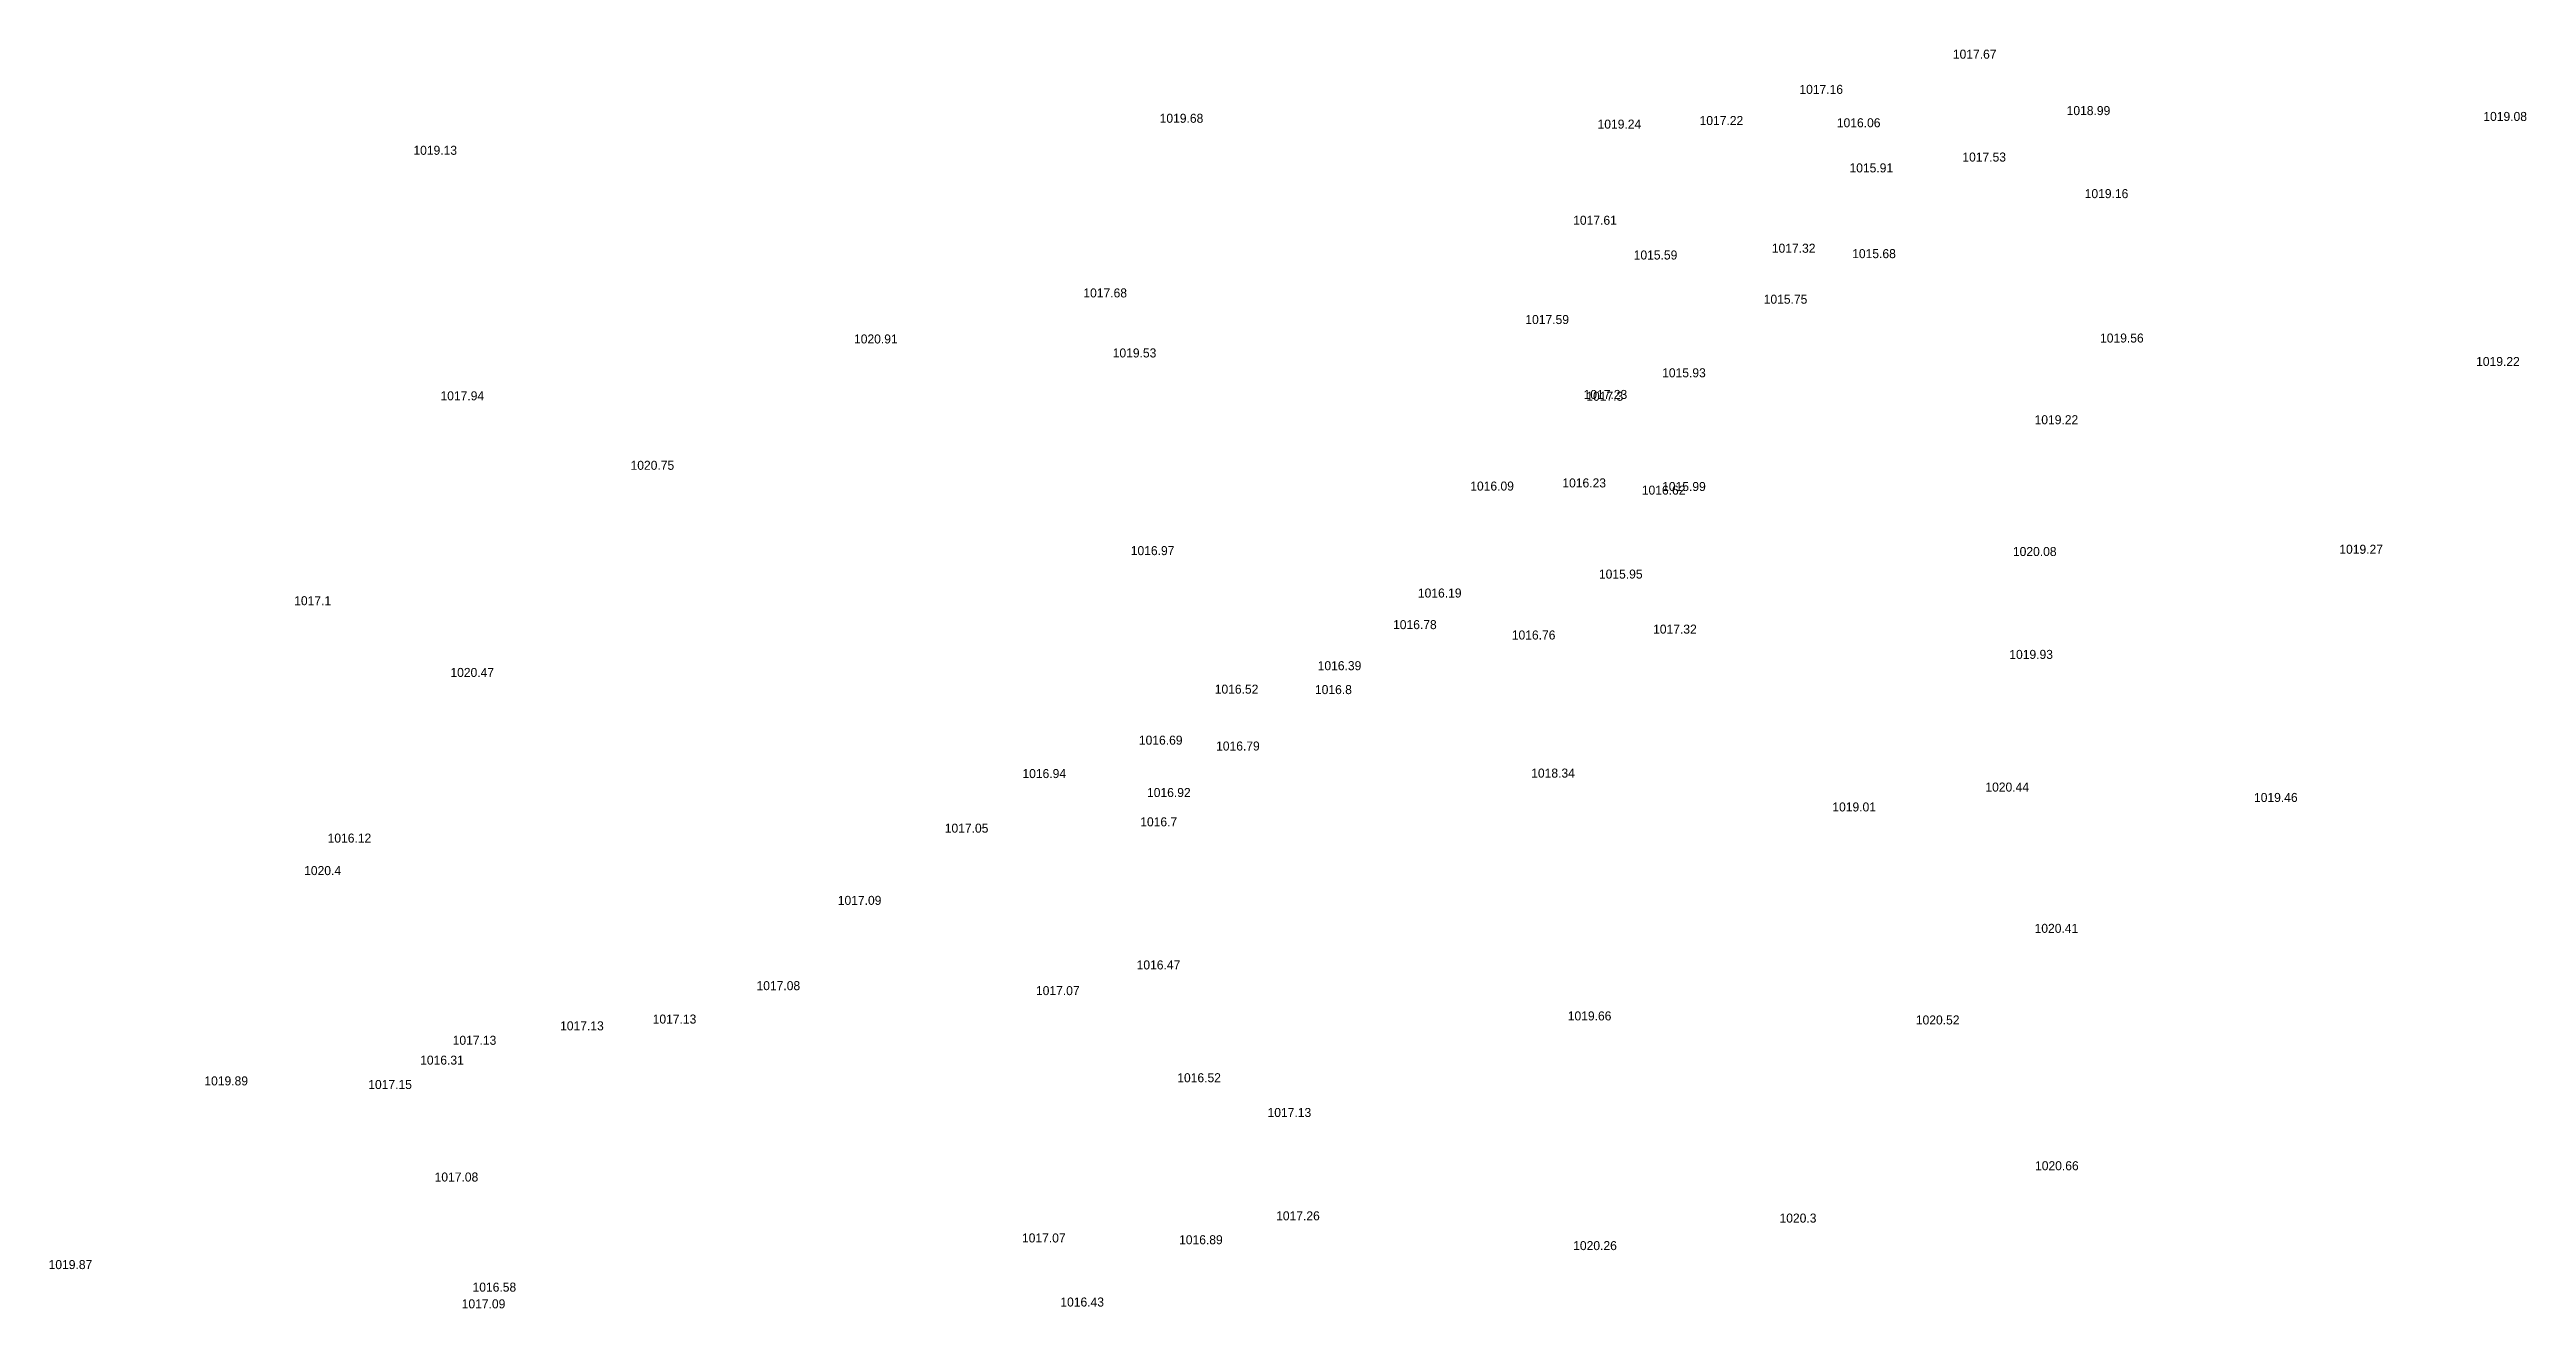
# Model space of a CAD drawing. Header units: inches. Extents: x 628884 to 629912, y 4519174 to 4520145.
# Drawn here: x 629037.6 to 629092.5, y 4519811.2 to 4519839.1 of the extents above; entities that cross this region are included whole.
import ezdxf

# ---------------------------------------------------------------- set-up
doc = ezdxf.new("R2010")
doc.units = ezdxf.units.IN
doc.header["$MEASUREMENT"] = 0

msp = doc.modelspace()

# ---------------------------------------------------------------- texts
for s, p in [('1017.67', (629079.76, 4519838.92, 1017.67)), ('1017.16', (629076.36, 4519838.14, 1017.16)), ('1019.68', (629062.19, 4519837.5, 1019.68)), ('1017.22', (629074.15, 4519837.45, 1017.22)), ('1018.99', (629082.28, 4519837.67, 1018.99)), ('1019.08', (629091.51, 4519837.54, 1019.08)), ('1019.24', (629071.89, 4519837.37, 1019.24)), ('1016.06', (629077.19, 4519837.4, 1016.06)), ('1019.13', (629045.66, 4519836.79, 1019.13)), ('1015.91', (629077.47, 4519836.4, 1015.91)), ('1017.53', (629079.97, 4519836.64, 1017.53)), ('1019.16', (629082.68, 4519835.83, 1019.16)), ('1017.61', (629071.35, 4519835.24, 1017.61)), ('1015.59', (629072.69, 4519834.47, 1015.59)), ('1017.32', (629075.75, 4519834.62, 1017.32)), ('1015.68', (629077.53, 4519834.5, 1015.68)), ('1017.68', (629060.5, 4519833.63, 1017.68)), ('1015.75', (629075.57, 4519833.49, 1015.75)), ('1020.91', (629055.42, 4519832.61, 1020.91)), ('1017.59', (629070.29, 4519833.04, 1017.59)), ('1019.56', (629083.02, 4519832.63, 1019.56)), ('1019.53', (629061.15, 4519832.3, 1019.53)), ('1019.22', (629091.35, 4519832.11, 1019.22)), ('1015.93', (629073.32, 4519831.86, 1015.93)), ('1017.94', (629046.26, 4519831.35, 1017.94)), ('1017.23', (629071.58, 4519831.38, 1017.23)), ('1017.3', (629071.64, 4519831.34, 1017.3)), ('1019.22', (629081.57, 4519830.82, 1019.22)), ('1020.75', (629050.47, 4519829.81, 1020.75)), ('1016.09', (629069.07, 4519829.35, 1016.09)), ('1016.23', (629071.11, 4519829.42, 1016.23)), ('1016.62', (629072.87, 4519829.26, 1016.62)), ('1015.99', (629073.32, 4519829.34, 1015.99)), ('1016.97', (629061.55, 4519827.92, 1016.97)), ('1020.08', (629081.09, 4519827.9, 1020.08)), ('1019.27', (629088.32, 4519827.95, 1019.27)), ('1015.95', (629071.92, 4519827.4, 1015.95)), ('1017.1', (629043.02, 4519826.81, 1017.1)), ('1016.19', (629067.91, 4519826.98, 1016.19)), ('1016.78', (629067.36, 4519826.28, 1016.78)), ('1016.76', (629069.99, 4519826.05, 1016.76)), ('1017.32', (629073.12, 4519826.18, 1017.32)), ('1019.93', (629081.01, 4519825.62, 1019.93)), ('1020.47', (629046.48, 4519825.22, 1020.47)), ('1016.52', (629063.41, 4519824.85, 1016.52)), ('1016.8', (629065.63, 4519824.84, 1016.8)), ('1016.39', (629065.69, 4519825.37, 1016.39)), ('1016.69', (629061.73, 4519823.72, 1016.69)), ('1016.79', (629063.44, 4519823.59, 1016.79)), ('1016.94', (629059.15, 4519822.98, 1016.94)), ('1018.34', (629070.42, 4519822.99, 1018.34)), ('1020.44', (629080.48, 4519822.68, 1020.44)), ('1016.92', (629061.91, 4519822.56, 1016.92)), ('1019.01', (629077.09, 4519822.24, 1019.01)), ('1019.46', (629086.43, 4519822.45, 1019.46)), ('1016.12', (629043.76, 4519821.55, 1016.12)), ('1017.05', (629057.43, 4519821.77, 1017.05)), ('1016.7', (629061.76, 4519821.91, 1016.7)), ('1020.4', (629043.24, 4519820.83, 1020.4)), ('1017.09', (629055.06, 4519820.17, 1017.09)), ('1020.41', (629081.57, 4519819.55, 1020.41)), ('1017.08', (629053.26, 4519818.28, 1017.08)), ('1016.47', (629061.68, 4519818.74, 1016.47)), ('1017.07', (629059.45, 4519818.17, 1017.07)), ('1017.13', (629048.91, 4519817.39, 1017.13)), ('1017.13', (629050.96, 4519817.54, 1017.13)), ('1019.66', (629071.23, 4519817.61, 1019.66)), ('1020.52', (629078.94, 4519817.52, 1020.52)), ('1016.31', (629045.81, 4519816.63, 1016.31)), ('1017.13', (629046.53, 4519817.07, 1017.13)), ('1019.89', (629041.03, 4519816.17, 1019.89)), ('1017.15', (629044.66, 4519816.09, 1017.15)), ('1016.52', (629062.58, 4519816.24, 1016.52)), ('1017.13', (629064.58, 4519815.47, 1017.13)), ('1017.08', (629046.13, 4519814.04, 1017.08)), ('1020.66', (629081.58, 4519814.29, 1020.66)), ('1017.26', (629064.77, 4519813.18, 1017.26)), ('1020.3', (629075.92, 4519813.13, 1020.3)), ('1017.07', (629059.14, 4519812.69, 1017.07)), ('1016.89', (629062.62, 4519812.65, 1016.89)), ('1020.26', (629071.35, 4519812.52, 1020.26)), ('1019.87', (629037.58, 4519812.1, 1019.87)), ('1017.09', (629046.73, 4519811.23, 1017.09)), ('1016.58', (629046.97, 4519811.6, 1016.58)), ('1016.43', (629059.99, 4519811.27, 1016.43))]:
    msp.add_text(s, height=0.2).set_placement(p)

doc.saveas('drawing.dxf')
